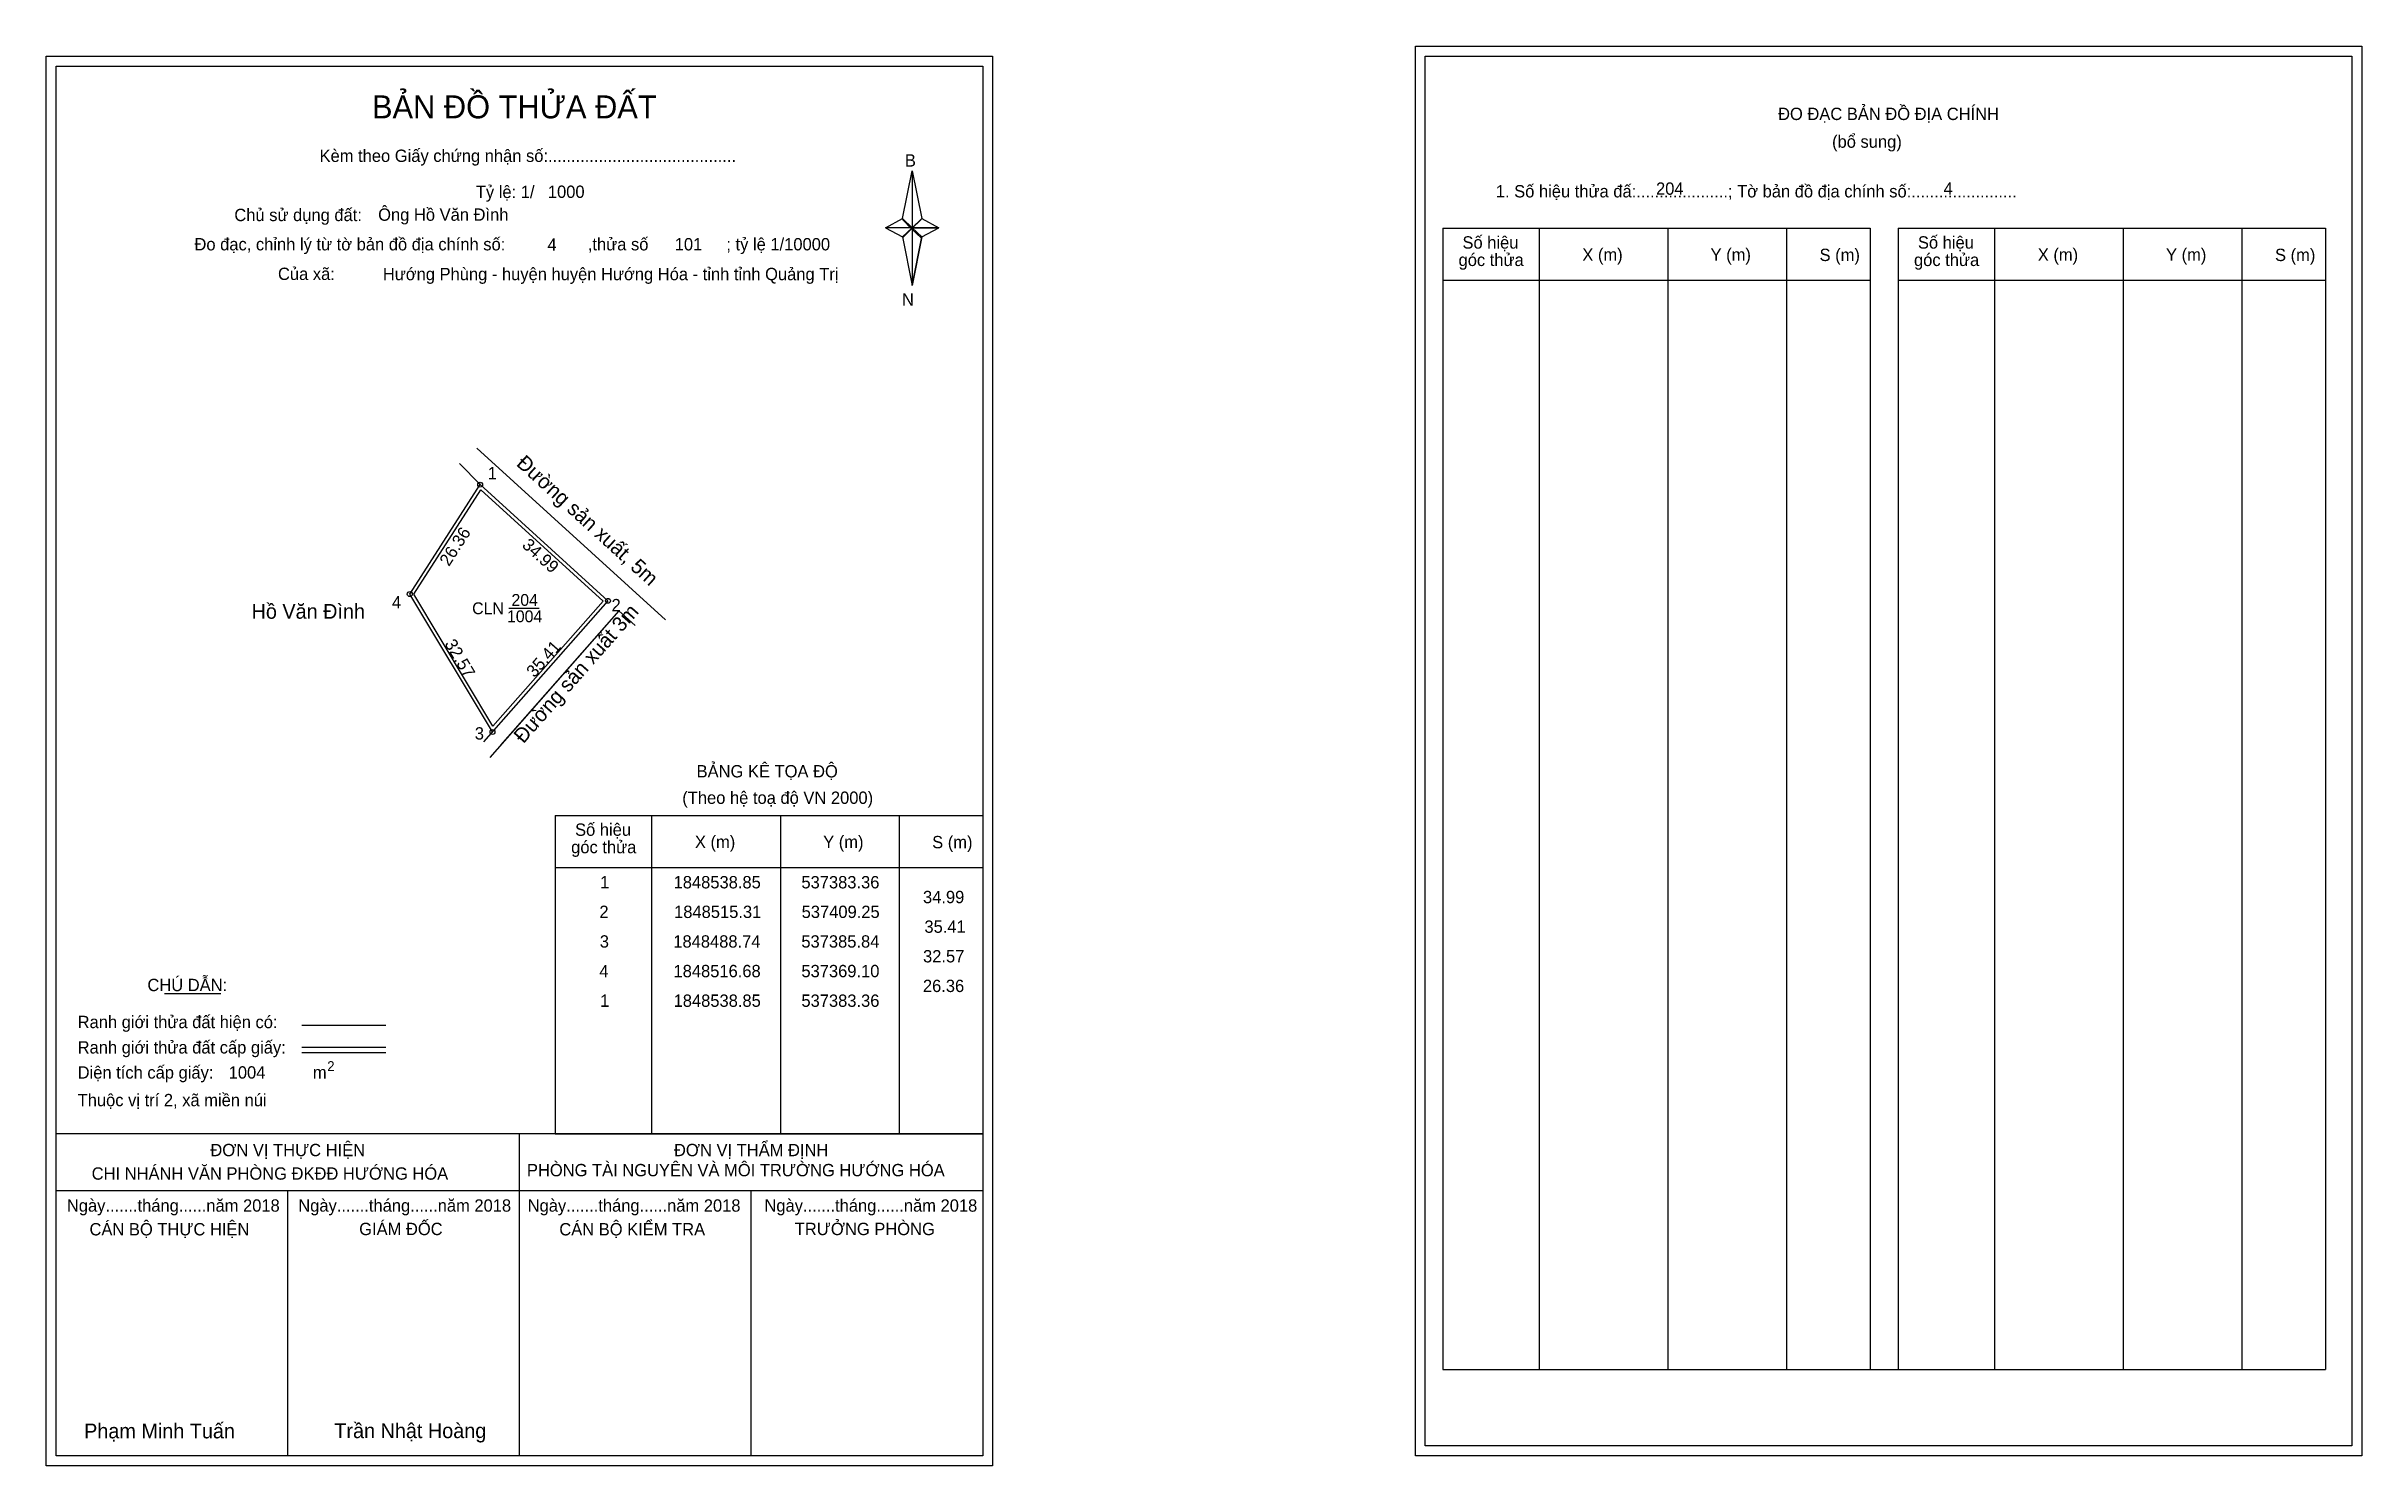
# Model space of a CAD drawing. Extents: x 536405 to 537764, y 1848340 to 1848642.
# Drawn here: x 537295.5 to 537764.5, y 1848340.1 to 1848627.7 of the extents above; entities that cross this region are included whole.
import ezdxf

# ---------------------------------------------------------------- set-up
doc = ezdxf.new("R2010")
doc.units = 0
for name, color, linetype in [('Level 1', 7, 'Continuous'), ('Level 10', 7, 'Continuous'), ('Level 11', 7, 'Continuous'), ('Level 13', 7, 'Continuous'), ('Level 27', 7, 'Continuous'), ('Level 3', 7, 'Continuous'), ('Level 36', 7, 'Continuous'), ('Level 49', 7, 'Continuous'), ('Level 53', 7, 'Continuous'), ('Level 55', 7, 'Continuous'), ('Level 6', 7, 'Continuous'), ('Level 63', 7, 'Continuous'), ('Level 8', 7, 'Continuous'), ('Level 9', 7, 'Continuous')]:
    doc.layers.add(name, color=color, linetype=linetype)

msp = doc.modelspace()

# ---------------------------------------------------------------- texts
at = {"layer": 'Level 1'}
for s, height, p in [('BẢN ĐỒ THỬA ĐẤT', 4.6657, (537361.44, 1848613.06)), ('ĐO ĐẠC BẢN ĐỒ ĐỊA CHÍNH', 2.5, (537646.27, 1848612.72)), ('(bổ sung)', 2.5, (537657.21, 1848607.1)), ('Kèm theo Giấy chứng nhận số:.........................................', 2.5, (537350.82, 1848604.23)), ('B', 2.5, (537469.4, 1848603.29)), ('1. Số hiệu thửa đấ:....................; Tờ bản đồ địa chính số:.......................', 2.5, (537589.1, 1848597.04)), ('Chủ sử dụng đất:', 2.5, (537333.56, 1848592.24)), ('Đo đạc, chỉnh lý từ tờ bản đồ địa chính số:                  ,thửa số                 ; tỷ lệ 1/10000', 2.5, (537325.48, 1848586.31)), ('Số hiệu', 2.5, (537582.34, 1848586.67)), ('Số hiệu', 2.5, (537674.6, 1848586.67)), ('góc thửa', 2.5, (537581.55, 1848583.14)), ('X (m)', 2.5, (537606.62, 1848584.2)), ('Y (m)', 2.5, (537632.6, 1848584.2)), ('S (m)', 2.5, (537654.68, 1848584.15)), ('góc thửa', 2.5, (537673.81, 1848583.14)), ('X (m)', 2.5, (537698.88, 1848584.2)), ('Y (m)', 2.5, (537724.86, 1848584.2)), ('S (m)', 2.5, (537746.94, 1848584.15)), ('Của xã:', 2.5, (537342.4, 1848580.31)), ('N', 2.5, (537468.8, 1848575.12)), ('BẢNG KÊ TỌA ĐỘ', 2.5, (537427.2, 1848479.53)), ('(Theo hệ toạ độ VN 2000)', 2.5, (537424.3, 1848474.17)), ('góc thửa', 2.5, (537401.79, 1848464.17)), ('Số hiệu', 2.5, (537402.58, 1848467.7)), ('X (m)', 2.5, (537426.86, 1848465.22)), ('Y (m)', 2.5, (537452.84, 1848465.22)), ('S (m)', 2.5, (537474.92, 1848465.17)), ('CHÚ DẪN:', 2.5, (537315.95, 1848436.23)), ('Ranh giới thửa đất hiện có:', 2.5, (537301.82, 1848428.73)), ('Ranh giới thửa đất cấp giấy:', 2.5, (537301.82, 1848423.59)), ('Diện tích cấp giấy:', 2.5, (537301.82, 1848418.51)), ('m', 2.5, (537349.47, 1848418.53)), ('2', 2, (537352.37, 1848420.04)), ('Thuộc vị trí 2, xã miền núi', 2.5, (537301.82, 1848412.91)), ('ĐƠN VỊ THỰC HIỆN', 2.5, (537328.7, 1848402.79)), ('ĐƠN VỊ THẨM ĐỊNH', 2.5, (537422.61, 1848402.79)), ('CHI NHÁNH VĂN PHÒNG ĐKĐĐ HƯỚNG HÓA', 2.5, (537304.66, 1848398.03)), ('PHÒNG TÀI NGUYÊN VÀ MÔI TRƯỜNG HƯỚNG HÓA', 2.5, (537392.83, 1848398.72)), ('Ngày.......tháng......năm 2018', 2.5, (537299.64, 1848391.55)), ('Ngày.......tháng......năm 2018', 2.5, (537346.51, 1848391.55)), ('Ngày.......tháng......năm 2018', 2.5, (537392.98, 1848391.55)), ('Ngày.......tháng......năm 2018', 2.5, (537440.94, 1848391.55)), ('CÁN BỘ THỰC HIỆN', 2.5, (537304.22, 1848386.74)), ('GIÁM ĐỐC', 2.5, (537358.85, 1848386.8)), ('CÁN BỘ KIỂM TRA', 2.5, (537399.39, 1848386.74)), ('TRƯỞNG PHÒNG', 2.5, (537447.08, 1848386.8)), ('Phạm Minh Tuấn', 3, (537303.13, 1848345.62)), ('Trần Nhật Hoàng', 3, (537353.82, 1848345.67))]:
    msp.add_text(s, height=height, dxfattribs=at).set_placement(p)
at = {"layer": 'Level 11'}
msp.add_text('Tỷ lệ: 1/', height=2.5, dxfattribs=at).set_placement((537382.48, 1848596.92))
at = {"layer": 'Level 13'}
for s, p in [('CLN', (537381.73, 1848512.6)), ('1004', (537388.79, 1848510.97)), ('204', (537389.7, 1848514.29))]:
    msp.add_text(s, height=2.4, dxfattribs=at).set_placement(p)
at = {"layer": 'Level 36'}
msp.add_text('Hồ Văn Đình', height=3, dxfattribs=at).set_placement((537337.05, 1848511.68))
at = {"layer": 'Level 49'}
for s, rotation, p in [('26.36', 57.2504, (537377.04, 1848522.16)), ('34.99', 317.7219, (537391.67, 1848526.36)), ('32.57', 300.9276, (537376.06, 1848506.61)), ('35.41', 48.6177, (537394.35, 1848499.61))]:
    msp.add_text(s, height=2.5, rotation=rotation, dxfattribs=at).set_placement(p)
at = {"layer": 'Level 53'}
for s, p in [('1', (537407.66, 1848457.05)), ('1848538.85', (537422.54, 1848457.05)), ('537383.36', (537448.43, 1848457.05)), ('2', (537407.51, 1848451.05)), ('1848515.31', (537422.64, 1848451.05)), ('537409.25', (537448.48, 1848451.05)), ('34.99', (537473.06, 1848454.05)), ('35.41', (537473.35, 1848448.05)), ('3', (537407.59, 1848445.05)), ('1848488.74', (537422.48, 1848445.05)), ('537385.84', (537448.42, 1848445.05)), ('32.57', (537473.07, 1848442.05)), ('4', (537407.5, 1848439.05)), ('1848516.68', (537422.52, 1848439.05)), ('537369.10', (537448.43, 1848439.05)), ('26.36', (537473.04, 1848436.05)), ('1', (537407.66, 1848433.05)), ('1848538.85', (537422.54, 1848433.05)), ('537383.36', (537448.43, 1848433.05))]:
    msp.add_text(s, height=2.5, dxfattribs=at).set_placement(p)
at = {"layer": 'Level 55'}
for s, height, p in [('1', 0.4, (537383.25, 1848538.85)), ('0', 0.11, (537383.32, 1848538.74)), ('0', 0.11, (537383.32, 1848538.74)), ('0', 0.11, (537383.32, 1848538.74)), ('0', 0.11, (537383.32, 1848538.74)), ('4', 0.4, (537368.96, 1848516.68)), ('0', 0.11, (537369.06, 1848516.57)), ('0', 0.11, (537369.06, 1848516.57)), ('0', 0.11, (537369.06, 1848516.57)), ('2', 0.4, (537409.11, 1848515.31)), ('0', 0.11, (537409.21, 1848515.2)), ('0', 0.11, (537409.21, 1848515.2)), ('3', 0.4, (537385.72, 1848488.74)), ('0', 0.11, (537385.8, 1848488.63)), ('0', 0.11, (537385.8, 1848488.63)), ('0', 0.11, (537385.8, 1848488.63))]:
    msp.add_text(s, height=height, dxfattribs=at).set_placement(p)
at = {"layer": 'Level 6'}
for s, p in [('1000', (537397.07, 1848596.94)), ('204', (537621.55, 1848597.58)), ('4', (537679.8, 1848597.6)), ('Ông Hồ Văn Đình', (537362.69, 1848592.31)), ('4', (537396.98, 1848586.22)), ('101', (537422.77, 1848586.3)), (' Hướng Phùng - huyện huyện Hướng Hóa - tỉnh tỉnh Quảng Trị', (537362.71, 1848580.27)), ('1004', (537332.41, 1848418.51))]:
    msp.add_text(s, height=2.5, dxfattribs=at).set_placement(p)
at = {"layer": 'Level 8'}
for s, rotation, p in [('Đường sản xuất, 5m', 317.7323, (537390.51, 1848542.87)), ('Đường sản xuất 3m', 48.6188, (537392.12, 1848486.24))]:
    msp.add_text(s, height=3, rotation=rotation, dxfattribs=at).set_placement(p)
at = {"layer": 'Level 9'}
for s, p in [('1', (537384.88, 1848539.91)), ('4', (537365.5, 1848513.79)), ('2', (537409.97, 1848513.19)), ('3', (537382.27, 1848487.2))]:
    msp.add_text(s, height=2.5, dxfattribs=at).set_placement(p)

# ---------------------------------------------------------------- linework, layer by layer
at = {"layer": 'Level 1'}
for p, q in [((537297.47, 1848623.66), (537297.47, 1848623.66)), ((537574.79, 1848625.66), (537574.79, 1848625.66)), ((537468.89, 1848592.78), (537470.86, 1848602.42)), ((537468.89, 1848592.78), (537470.86, 1848602.42)), ((537470.86, 1848602.42), (537470.86, 1848590.89)), ((537470.86, 1848602.42), (537472.83, 1848592.78)), ((537470.86, 1848602.42), (537470.86, 1848590.89)), ((537465.45, 1848590.89), (537468.89, 1848592.78)), ((537465.45, 1848590.89), (537468.89, 1848589.05)), ((537470.86, 1848590.89), (537465.45, 1848590.89)), ((537468.89, 1848592.78), (537470.86, 1848590.89)), ((537470.86, 1848590.89), (537468.89, 1848592.78)), ((537470.71, 1848590.67), (537468.89, 1848592.56)), ((537470.86, 1848590.89), (537468.89, 1848589.05)), ((537468.89, 1848589.05), (537470.86, 1848590.89)), ((537470.71, 1848590.67), (537468.89, 1848588.83)), ((537468.89, 1848588.83), (537470.71, 1848590.67)), ((537468.89, 1848589.05), (537470.86, 1848579.19)), ((537472.68, 1848592.56), (537470.71, 1848590.67)), ((537470.71, 1848590.67), (537472.68, 1848592.56)), ((537472.68, 1848588.83), (537470.71, 1848590.67)), ((537472.83, 1848592.78), (537470.86, 1848590.89)), ((537470.86, 1848590.89), (537472.83, 1848592.78)), ((537470.86, 1848590.89), (537470.86, 1848579.19)), ((537470.86, 1848590.89), (537476.27, 1848590.89)), ((537470.86, 1848590.89), (537472.83, 1848589.05)), ((537476.27, 1848590.89), (537470.86, 1848590.89)), ((537470.86, 1848590.89), (537470.86, 1848579.19)), ((537472.83, 1848589.05), (537470.86, 1848590.89)), ((537472.83, 1848589.05), (537470.86, 1848579.19)), ((537470.86, 1848579.19), (537472.83, 1848589.05)), ((537472.83, 1848592.78), (537476.27, 1848590.89)), ((537472.83, 1848589.05), (537476.27, 1848590.89)), ((537578.33, 1848590.8), (537664.93, 1848590.8)), ((537597.92, 1848359.54), (537597.92, 1848590.8)), ((537623.99, 1848359.54), (537623.99, 1848590.8)), ((537647.96, 1848590.8), (537647.96, 1848359.54)), ((537664.93, 1848590.8), (537664.93, 1848359.54)), ((537670.58, 1848590.8), (537757.19, 1848590.8)), ((537690.17, 1848359.54), (537690.17, 1848590.8)), ((537716.25, 1848359.54), (537716.25, 1848590.8)), ((537740.22, 1848590.8), (537740.22, 1848359.54)), ((537757.19, 1848590.8), (537757.19, 1848359.54)), ((537578.33, 1848580.28), (537664.93, 1848580.28)), ((537670.58, 1848580.28), (537757.19, 1848580.28)), ((537398.57, 1848471.83), (537485.17, 1848471.83)), ((537418.16, 1848407.31), (537418.16, 1848471.83)), ((537444.23, 1848407.31), (537444.23, 1848471.83)), ((537468.2, 1848471.83), (537468.2, 1848407.31)), ((537398.57, 1848461.3), (537485.17, 1848461.3)), ((537319.39, 1848435.72), (537330.79, 1848435.72)), ((537347.25, 1848429.32), (537364.27, 1848429.32)), ((537347.25, 1848424.87), (537364.27, 1848424.87)), ((537347.25, 1848423.78), (537364.27, 1848423.78)), ((537404.3, 1848407.31), (537297.47, 1848407.31)), ((537485.17, 1848407.31), (537380.33, 1848407.31)), ((537391.32, 1848342.08), (537391.32, 1848407.31)), ((537398.57, 1848407.3), (537485.17, 1848407.3)), ((537485.17, 1848395.76), (537297.47, 1848395.76)), ((537344.39, 1848342.08), (537344.39, 1848395.76)), ((537438.24, 1848342.08), (537438.24, 1848395.76)), ((537578.33, 1848359.54), (537757.19, 1848359.54)), ((537485.17, 1848342.08), (537485.17, 1848342.08)), ((537762.49, 1848344.08), (537762.49, 1848344.08))]:
    msp.add_line(p, q, dxfattribs=at)
at = {"layer": 'Level 10'}
for p, q in [((537382.71, 1848546.21), (537420.91, 1848511.49)), ((537382.71, 1848546.21), (537420.91, 1848511.49)), ((537369.1, 1848516.68), (537383.36, 1848538.85)), ((537369.92, 1848516.67), (537383.5, 1848537.78)), ((537383.36, 1848538.85), (537409.25, 1848515.31)), ((537383.5, 1848537.78), (537408.27, 1848515.26)), ((537385.84, 1848488.74), (537369.1, 1848516.68)), ((537385.95, 1848489.92), (537369.92, 1848516.67)), ((537409.25, 1848515.31), (537384.05, 1848486.71)), ((537408.27, 1848515.26), (537385.95, 1848489.92)), ((537411.47, 1848513.29), (537385.29, 1848483.58)), ((537411.47, 1848513.29), (537387.46, 1848486.04)), ((537414.76, 1848510.3), (537411.47, 1848513.29)), ((537414.76, 1848510.3), (537411.47, 1848513.29))]:
    msp.add_line(p, q, dxfattribs=at)
at = {"layer": 'Level 11'}
for centre in [(537383.36, 1848538.85), (537369.1, 1848516.68), (537369.1, 1848516.68), (537409.25, 1848515.31), (537385.84, 1848488.74)]:
    msp.add_circle(centre, 0.5, dxfattribs=at)
at = {"layer": 'Level 27'}
msp.add_line((537383.36, 1848538.85), (537379.14, 1848543.11), dxfattribs=at)
at = {"layer": 'Level 3'}
for p, q in [((537578.33, 1848590.8), (537578.33, 1848359.54)), ((537670.58, 1848590.8), (537670.58, 1848359.54)), ((537398.57, 1848471.83), (537398.57, 1848407.31))]:
    msp.add_line(p, q, dxfattribs=at)
at = {"layer": 'Level 63'}
for p, q in [((537572.8, 1848627.66), (537764.5, 1848627.66)), ((537572.8, 1848342.08), (537572.8, 1848627.66)), ((537764.5, 1848627.66), (537764.5, 1848342.08)), ((537295.47, 1848625.66), (537487.17, 1848625.66)), ((537295.47, 1848340.08), (537295.47, 1848625.66)), ((537297.47, 1848623.66), (537485.17, 1848623.66)), ((537297.47, 1848342.08), (537297.47, 1848623.66)), ((537485.17, 1848623.66), (537485.17, 1848342.08)), ((537487.17, 1848625.66), (537487.17, 1848340.08)), ((537574.8, 1848625.66), (537762.5, 1848625.66)), ((537574.8, 1848344.08), (537574.8, 1848625.66)), ((537762.5, 1848625.66), (537762.5, 1848344.08)), ((537487.17, 1848340.08), (537295.47, 1848340.08)), ((537485.17, 1848342.08), (537297.47, 1848342.08)), ((537764.5, 1848342.08), (537572.8, 1848342.08)), ((537762.5, 1848344.08), (537574.8, 1848344.08))]:
    msp.add_line(p, q, dxfattribs=at)
at = {"layer": 'Level 9'}
msp.add_line((537389.18, 1848513.8), (537395.34, 1848513.8), dxfattribs=at)

msp.set_redraw_order([(e.dxf.handle, doc.entitydb.next_handle()) for e in msp.query("TEXT MTEXT ATTDEF DIMENSION ARC_DIMENSION")])  # texts and dimensions are drawn at this point

doc.saveas('drawing.dxf')
